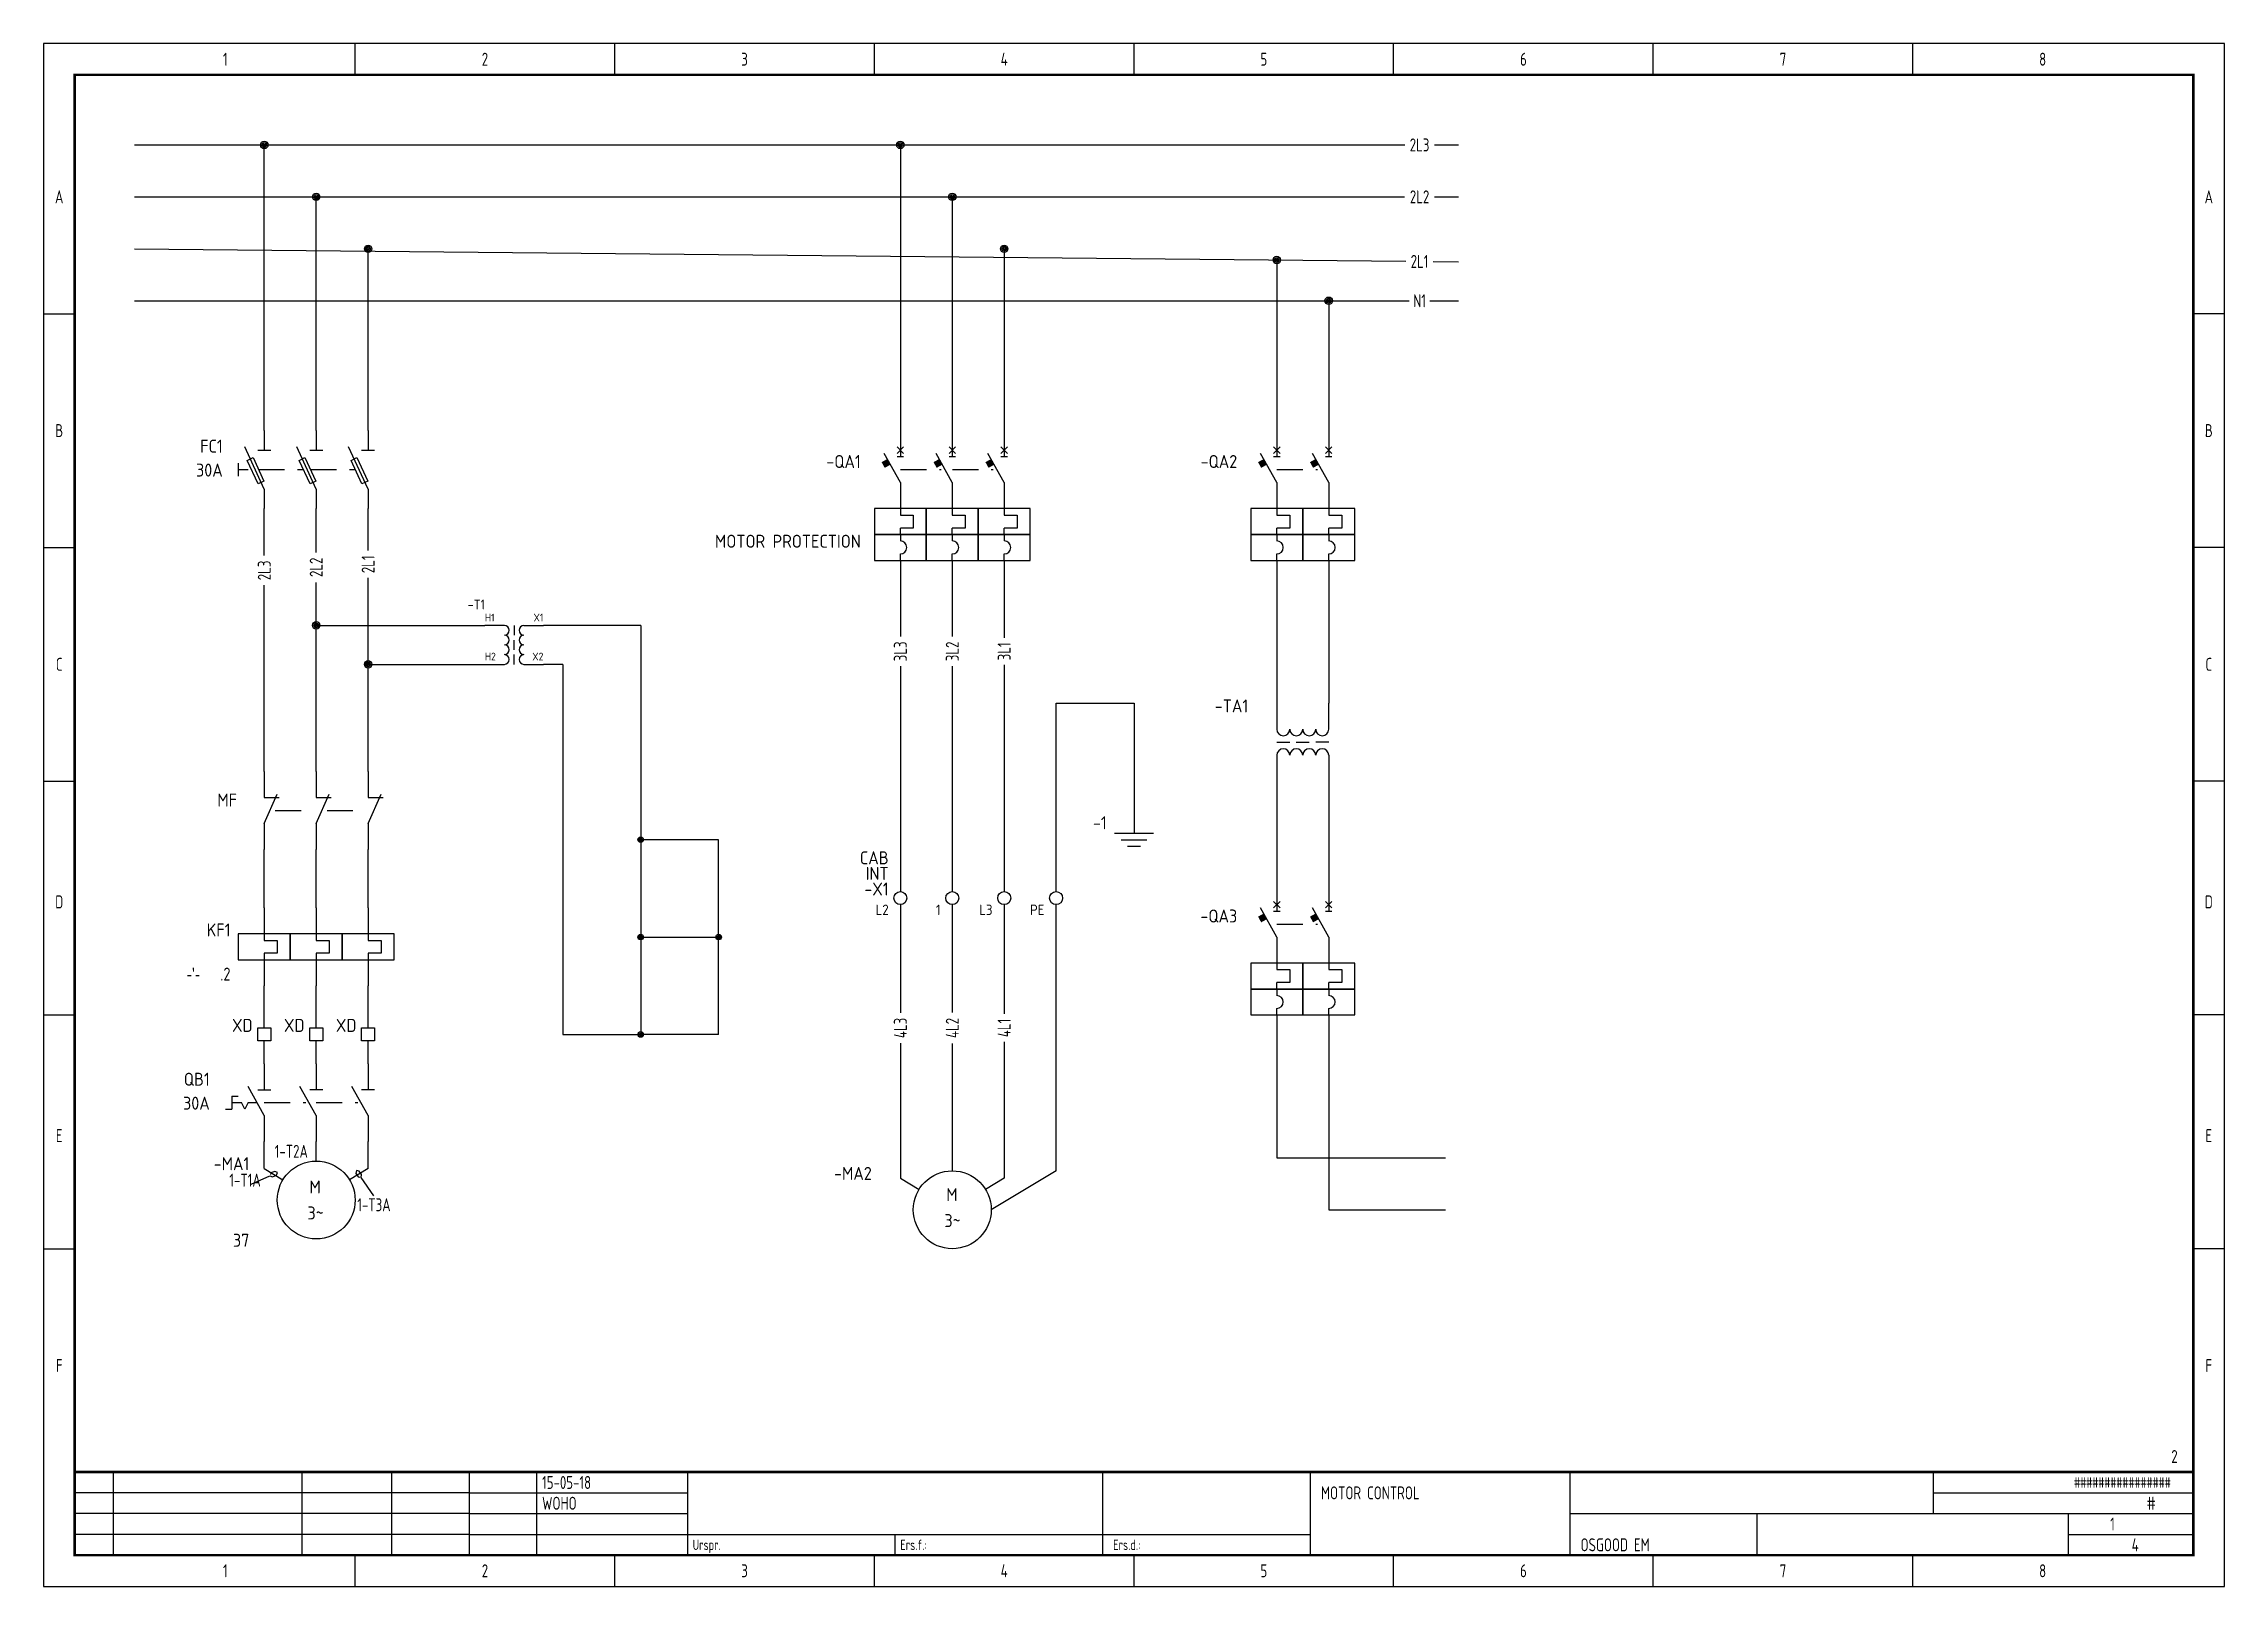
# Model space of a CAD drawing. Extents: x 0 to 420, y 0 to 297.
import ezdxf
from ezdxf.enums import TextEntityAlignment as Align

# ---------------------------------------------------------------- set-up
doc = ezdxf.new("R2010")
doc.units = 0
doc.header["$LTSCALE"] = 10
doc.linetypes.add('DASHED', pattern=[0.75, 0.5, -0.25])
for name, color, linetype in [('BLK_8AWG', 7, 'Continuous'), ('BRN_8AWG', 7, 'Continuous'), ('DESC', 7, 'Continuous'), ('GRY_8AWG', 7, 'Continuous'), ('LINK', 252, 'DASHED'), ('LOC', 4, 'Continuous'), ('MISC', 4, 'Continuous'), ('N', 2, 'Continuous'), ('SYMS', 7, 'Continuous'), ('TAGS', 4, 'Continuous'), ('TERMS', 3, 'Continuous'), ('TITLEBLOCK', 253, 'Continuous'), ('WIREFIXED', 4, 'Continuous'), ('WIRES', 1, 'Continuous'), ('XREF', 7, 'Continuous')]:
    doc.layers.add(name, color=color, linetype=linetype)
doc.styles.add('ISOCP', font='ISOCP.SHX', dxfattribs={"width": 0.8, "height": 2.5})
doc.styles.add('WD_IEC', font='ISOCP2.shx', dxfattribs={"width": 0.9, "height": 4})

msp = doc.modelspace()

# ---------------------------------------------------------------- texts
at = {"layer": 'XREF', "insert": (36, 119.12), "char_height": 2.5, "attachment_point": 3, "style": 'WD_IEC'}
msp.add_mtext("{\\Fmonotxt.shx|c0;\\H0.67x;  }{\\Facaderef.shx|c0;-'-} {\\Fmonotxt.shx|c0;\\H0.67x; } .2", dxfattribs=at)

# ---------------------------------------------------------------- blocks, each defined once
blk = doc.blocks.new('WDDOT')
for radius in [0.72, 0.449, 0.223]:
    blk.add_circle((0, 0), radius)
blk = doc.blocks.new('VMO13')
blk.add_circle((0, 0), 7.5)
at = {"style": 'WD_IEC'}
for tag, p in [('INST', (-12.88, 12.75)), ('LOC', (-12.88, 9.25)), ('TAG1', (-12.88, 5.75)), ('DESC2', (-12.88, -2)), ('DESC1', (-12.88, 1.5)), ('DESC3', (-12.88, -5.5)), ('RATING1', (-12.88, -9)), ('RATING2', (-12.88, -12.5)), ('RATING3', (-12.88, -16)), ('RATING4', (-12.95, -19.58))]:
    blk.add_attdef(tag, text='', height=2.5, dxfattribs=at).set_placement(p, align=Align.RIGHT)
blk.add_attdef('TERM02', (-0.69, 7.75), '', height=2, rotation=90, dxfattribs=at)
at = {"style": 'WD_IEC', "flags": 1}
for tag, p, height in [('MFG', (12.75, 9), 1.5), ('X0TERM01', (-6.4, 3.9), 0.32), ('X2TERM02', (0, 7.5), 0.32), ('X0TERM03', (6.4, 3.9), 0.32), ('CAT', (12.75, 6.5), 1.5), ('X4LINK', (-7.5, 0), 0.32), ('X1LINK', (7.5, 0), 0.32), ('X8TERM04', (0, -7.5), 0.32), ('ASSYCODE', (1, -9), 1), ('FAMILY', (1, -10.5), 1), ('CATDESC', (1, -12), 1)]:
    blk.add_attdef(tag, p, '', height=height, dxfattribs=at)
at = {"style": 'WD_IEC'}
for tag, p in [('TERM03', (9.35, 4.53)), ('TERM01', (-7.35, 4.34)), ('TERM04', (-0.59, -7.92))]:
    blk.add_attdef(tag, text='', height=2, rotation=90, dxfattribs=at).set_placement(p, align=Align.RIGHT)
for tag, p in [('M', (-0.22, 1.27)), ('3~', (-0.12, -3.73))]:
    blk.add_attdef(tag, text='', height=2.5, dxfattribs=at).set_placement(p, align=Align.CENTER)
at = {"lineweight": 15, "style": 'WD_IEC'}
blk.add_attdef('XREF', text='', height=2.5, dxfattribs=at).set_placement((-13.19, -22.86), align=Align.RIGHT)
blk = doc.blocks.new('VDS11F')
for p, q in [((0, -3.75), (-3.75, 4.38)), ((0, 7.5), (0, 3.75)), ((-5, 1.25), (-5, -1.25)), ((-5, 0), (-3.11, 0)), ((-1.25, 3.75), (1.25, 3.75)), ((0, -3.75), (0, -7.5))]:
    blk.add_line(p, q)
blk.add_lwpolyline([(-1.19, -2.76), (-3.3, 1.77), (-2.17, 2.3), (-0.06, -2.24)], close=True)
at = {"style": 'WD_IEC'}
for tag, p in [('INST', (-8, 9.25)), ('LOC', (-8, 6.25)), ('TAG1', (-8, 3.25)), ('RATING1', (-8, -1.35)), ('DESC1', (-8, -9)), ('DESC3', (-8, -15)), ('DESC2', (-8, -12))]:
    blk.add_attdef(tag, text='', height=2.5, dxfattribs=at).set_placement(p, align=Align.RIGHT)
blk.add_attdef('TERM01', text='', height=2, rotation=90, dxfattribs=at).set_placement((-1, 7.5), align=Align.RIGHT)
at = {"style": 'WD_IEC', "flags": 1}
for tag, p, height in [('X2TERM01', (0, 7.5), 0.32), ('MFG', (2.75, 6.5), 1.5), ('CAT', (2.75, 4), 1.5), ('X4LINK', (-5.98, 0), 0.32), ('X1LINK', (-1.1, 0), 0.32), ('ASSYCODE', (1, -4), 1), ('X8TERM02', (0, -7.5), 0.32), ('FAMILY', (1, -5.5), 1), ('CATDESC', (1, -7), 1)]:
    blk.add_attdef(tag, p, '', height=height, dxfattribs=at)
at = {"style": 'WD_IEC'}
blk.add_attdef('TERM02', (-1, -7.5), '', height=2, rotation=90, dxfattribs=at)
at = {"lineweight": 15, "style": 'WD_IEC'}
blk.add_attdef('XREF', text='', height=2.5, dxfattribs=at).set_placement((-8, -6), align=Align.RIGHT)
blk = doc.blocks.new('VDS21F')
for p, q in [((0, -3.75), (-3.75, 4.38)), ((0, 7.5), (0, 3.75)), ((-1.25, 3.75), (1.25, 3.75)), ((0, -3.75), (0, -7.5))]:
    blk.add_line(p, q)
blk.add_lwpolyline([(-1.19, -2.76), (-3.3, 1.77), (-2.17, 2.3), (-0.06, -2.24)], close=True)
at = {"style": 'WD_IEC'}
for tag, p in [('INST', (-5.5, 10.25)), ('LOC', (-5.5, 6.75)), ('TAG2', (-5.5, 3.25)), ('RATING1', (-5.5, -1.35)), ('DESC1', (-5.5, -9.85)), ('DESC2', (-5.5, -13.35)), ('DESC3', (-5.5, -16.85))]:
    blk.add_attdef(tag, text='', height=2.5, dxfattribs=at).set_placement(p, align=Align.RIGHT)
blk.add_attdef('TERM01', text='', height=2, rotation=90, dxfattribs=at).set_placement((-1, 7.5), align=Align.RIGHT)
at = {"style": 'WD_IEC', "flags": 1}
for tag, p, height in [('X2TERM01', (0, 7.5), 0.32), ('X4LINK', (-2.48, 0), 0.32), ('X1LINK', (-1.1, 0), 0.32), ('CONTACT', (0.99, -4.21), 1), ('X8TERM02', (0, -7.5), 0.32), ('FAMILY', (1, -5.5), 1)]:
    blk.add_attdef(tag, p, '', height=height, dxfattribs=at)
at = {"style": 'WD_IEC'}
blk.add_attdef('TERM02', (-1, -7.5), '', height=2, rotation=90, dxfattribs=at)
at = {"lineweight": 15, "style": 'WD_IEC'}
blk.add_attdef('XREF', text='', height=2.5, dxfattribs=at).set_placement((-5.5, -6), align=Align.RIGHT)
blk = doc.blocks.new('HXF1')
for p, q in [((5, 0), (0, 0)), ((0, 0), (0, 0)), ((0, 0), (0, 0)), ((7.5, 0), (7.5, -2.5)), ((10, 0), (15, 0)), ((7.5, -6.25), (7.5, -3.75)), ((0, -10), (5, -10)), ((7.5, -10), (7.5, -7.5)), ((10, -10), (15, -10))]:
    blk.add_line(p, q)
for centre, start, end in [((5, -1.25), 270, 90), ((10, -1.25), 90, 270), ((5, -3.75), 270, 90), ((5, -6.25), 270, 90), ((10, -3.75), 90, 270), ((10, -6.25), 90, 270), ((5, -8.75), 270, 90), ((10, -8.75), 90, 270)]:
    blk.add_arc(centre, 1.25, start, end)
at = {"style": 'WD_IEC'}
for tag, p in [('INST', (0, 11.12)), ('TAG1', (0, 4.12)), ('LOC', (0, 7.62)), ('RATING1', (6.25, -16.25)), ('DESC1', (0, -24)), ('DESC2', (0, -27.5)), ('DESC3', (0, -31))]:
    blk.add_attdef(tag, text='', height=2.5, dxfattribs=at).set_placement(p, align=Align.RIGHT)
for tag, p, height, flags in [('MFG', (12.42, 12.12), 1.5, 9), ('CAT', (12.42, 9.62), 1.5, 9), ('X4TERM01', (0, 0), 0.32, 1), ('TERM01', (0, 1), 2, 8), ('X1TERM02', (15, 0), 0.32, 1), ('TERM03', (0, -4), 2, 8), ('X1TERM04', (10, -5), 0.32, 1), ('X4TERM05', (0, -10), 0.32, 1), ('TERM05', (0, -9), 2, 8), ('X1TERM06', (15, -10), 0.32, 1), ('ASSYCODE', (11, -20.25), 1, 1), ('FAMILY', (11, -21.75), 1, 1), ('CATDESC', (11, -23.25), 1, 1)]:
    blk.add_attdef(tag, p, '', height=height, dxfattribs=dict(at, flags=flags))
for tag, height, flags, p in [('TERM02', 2, 8, (15, 1)), ('X4TERM03', 0.32, 1, (5, -5)), ('TERM04', 2, 8, (15, -4)), ('TERM06', 2, 8, (15, -9))]:
    blk.add_attdef(tag, text='', height=height, dxfattribs=dict(at, flags=flags)).set_placement(p, align=Align.RIGHT)
at = {"lineweight": 15, "style": 'WD_IEC'}
blk.add_attdef('RATING2', (8.75, -16.25), '', height=2.5, dxfattribs=at)
blk.add_attdef('XREF', text='', height=2.5, dxfattribs=at).set_placement((0, -20.25), align=Align.RIGHT)
blk = doc.blocks.new('VOL1')
for p, q in [((0, 7.5), (0, 1.25)), ((-5, 2.5), (-5, -2.5)), ((5, 2.5), (-5, 2.5)), ((0, 1.25), (2.5, 1.25)), ((2.5, 1.25), (2.5, -1.25)), ((5, -2.5), (5, 2.5)), ((-5, -2.5), (5, -2.5)), ((0, -1.25), (0, -7.5)), ((2.5, -1.25), (0, -1.25))]:
    blk.add_line(p, q)
at = {"style": 'WD_IEC'}
for tag, p in [('INST', (-6.5, 9)), ('TAG1', (-6.5, 2)), ('LOC', (-6.5, 5.5)), ('RATING1', (-6.5, -2.5)), ('XREF', (-6.5, -6.5)), ('DESC1', (-6.5, -10.35)), ('DESC2', (-6.5, -13.85)), ('DESC3', (-6.5, -17.35))]:
    blk.add_attdef(tag, text='', height=2.5, dxfattribs=at).set_placement(p, align=Align.RIGHT)
blk.add_attdef('TERM01', text='', height=2, rotation=90, dxfattribs=at).set_placement((-1, 7.5), align=Align.RIGHT)
at = {"style": 'WD_IEC', "flags": 1}
for tag, p, height in [('X2TERM01', (0, 7.5), 0.32), ('MFG', (2.75, 6.5), 1.5), ('CAT', (2.75, 4), 1.5), ('X4LINK', (-5, 0), 0.32), ('X1LINK', (5, 0), 0.32), ('ASSYCODE', (1, -4), 1), ('X8TERM02', (0, -7.5), 0.32), ('FAMILY', (1, -5.5), 1), ('CATDESC', (1, -7), 1)]:
    blk.add_attdef(tag, p, '', height=height, dxfattribs=at)
at = {"style": 'WD_IEC'}
blk.add_attdef('TERM02', (-1, -7.5), '', height=2, rotation=90, dxfattribs=at)
blk = doc.blocks.new('VOL2')
for p, q in [((0, 7.5), (0, 1.25)), ((-5, 2.5), (-5, -2.5)), ((5, 2.5), (-5, 2.5)), ((0, 1.25), (2.5, 1.25)), ((2.5, 1.25), (2.5, -1.25)), ((5, -2.5), (5, 2.5)), ((-5, -2.5), (5, -2.5)), ((0, -1.25), (0, -7.5)), ((2.5, -1.25), (0, -1.25))]:
    blk.add_line(p, q)
at = {"style": 'WD_IEC'}
for tag, p in [('INST', (-6.5, 9)), ('TAG2', (-6.5, 2)), ('LOC', (-6.5, 5.5)), ('RATING1', (-6.5, -2.5)), ('XREF', (-6.5, -6.5)), ('DESC1', (-6.5, -10.35)), ('DESC2', (-6.5, -13.85)), ('DESC3', (-6.5, -17.35))]:
    blk.add_attdef(tag, text='', height=2.5, dxfattribs=at).set_placement(p, align=Align.RIGHT)
blk.add_attdef('TERM01', text='', height=2, rotation=90, dxfattribs=at).set_placement((-1, 7.5), align=Align.RIGHT)
at = {"style": 'WD_IEC', "flags": 1}
for tag, p, height in [('X2TERM01', (0, 7.5), 0.32), ('X4LINK', (-5, 0), 0.32), ('X1LINK', (5, 0), 0.32), ('X8TERM02', (0, -7.5), 0.32), ('FAMILY', (1, -5.5), 1)]:
    blk.add_attdef(tag, p, '', height=height, dxfattribs=at)
at = {"style": 'WD_IEC'}
blk.add_attdef('TERM02', (-1, -7.5), '', height=2, rotation=90, dxfattribs=at)
blk = doc.blocks.new('VT0001')
for p, q in [((-1.25, -1.25), (-1.25, 1.25)), ((-1.25, 1.25), (1.25, 1.25)), ((1.25, 1.25), (1.25, -1.25)), ((1.25, -1.25), (-1.25, -1.25))]:
    blk.add_line(p, q)
at = {"style": 'WD_IEC'}
for tag, p in [('INST', (-2.25, 6.5)), ('LOC', (-2.25, 3.5)), ('DESC1', (-2.25, -6.25)), ('DESC2', (-2.25, -9.25)), ('DESC3', (-2.25, -12.25))]:
    blk.add_attdef(tag, text='', height=2.5, dxfattribs=at).set_placement(p, align=Align.RIGHT)
at = {"style": 'WD_IEC', "flags": 1}
for tag, p, height in [('ASSYCODE', (2.75, 10.75), 1), ('CATDESC', (2.75, 9.25), 1), ('MFG', (2.75, 7.25), 1.5), ('CAT', (2.75, 4.75), 1.5), ('X4PIN01', (-1.25, 1), 0.25), ('X4TERM01', (-1.25, 0), 0.25), ('X4TERMDESC01', (-1.25, 0.5), 0.4), ('STRIPSEQ', (0, 0), 0.025), ('X2PIN01', (0, 2.25), 0.25), ('X2TERM01', (0, 1.25), 0.25), ('X8PIN01', (0, -0.25), 0.25), ('X2TERMDESC01', (0, 1.75), 0.4), ('X1PIN01', (1.25, 1), 0.25), ('X1TERM01', (1.25, 0), 0.25), ('X1TERMDESC01', (1.25, 0.5), 0.4), ('LINKTERM', (0, -0.04), 0.025), ('X8TERM01', (0, -1.25), 0.25), ('X8TERMDESC01', (0, -0.75), 0.4)]:
    blk.add_attdef(tag, p, '', height=height, dxfattribs=at)
at = {"style": 'WD_IEC', "flags": 8}
for tag, height, p in [('TAGSTRIP', 2.5, (-2.25, 0.5)), ('TERM01', 2, (-2.25, -3.25))]:
    blk.add_attdef(tag, text='', height=height, dxfattribs=at).set_placement(p, align=Align.RIGHT)
blk = doc.blocks.new('VDS11')
for p, q in [((0, 7.5), (0, 2.5)), ((-6.25, 1.25), (-6.25, -1.25)), ((-6.25, 1.25), (-5, 1.25)), ((-6.25, 0), (-4.375, 0)), ((-3.75, -1.25), (-4.375, 0)), ((-3.125, 0), (-3.75, -1.25)), ((0, -2.5), (-3.125, 3.125)), ((-3.125, 0), (-1.389, 0)), ((-1.25, 2.5), (1.25, 2.5)), ((-7.5, -1.25), (-6.25, -1.25)), ((0, -2.5), (0, -7.5))]:
    blk.add_line(p, q)
at = {"style": 'WD_IEC'}
for tag, p in [('INST', (-10.5, 10.25)), ('LOC', (-10.5, 6.75)), ('TAG1', (-10.5, 3.25)), ('RATING1', (-10.5, -1.35)), ('DESC1', (-10.5, -9.85)), ('DESC2', (-10.5, -13.35)), ('DESC3', (-10.5, -16.85))]:
    blk.add_attdef(tag, text='', height=2.5, dxfattribs=at).set_placement(p, align=Align.RIGHT)
blk.add_attdef('TERM01', text='', height=2, rotation=90, dxfattribs=at).set_placement((-1, 7.5), align=Align.RIGHT)
at = {"style": 'WD_IEC', "flags": 1}
for tag, p, height in [('X2TERM01', (0, 7.5), 0.32), ('MFG', (2.75, 6.5), 1.5), ('CAT', (2.75, 4), 1.5), ('X1LINK', (0, 0), 0.32), ('ASSYCODE', (1, -4), 1), ('CONTACT', (1.25, -2.5), 1), ('COMMON', (2.5, -3.75), 1), ('X8TERM02', (0, -7.5), 0.32), ('FAMILY', (1, -5.5), 1), ('CATDESC', (1, -7), 1)]:
    blk.add_attdef(tag, p, '', height=height, dxfattribs=at)
at = {"style": 'WD_IEC'}
blk.add_attdef('TERM02', (-1, -7.5), '', height=2, rotation=90, dxfattribs=at)
at = {"lineweight": 15, "style": 'WD_IEC'}
blk.add_attdef('XREF', text='', height=2.5, dxfattribs=at).set_placement((-10.5, -6), align=Align.RIGHT)
blk = doc.blocks.new('VDS21')
for p, q in [((0, 7.5), (0, 2.5)), ((0, -2.5), (-3.125, 3.125)), ((1.25, 2.5), (-1.25, 2.5)), ((0, -2.5), (0, -7.5))]:
    blk.add_line(p, q)
at = {"style": 'WD_IEC'}
for tag, p in [('INST', (-5.5, 10.25)), ('LOC', (-5.5, 6.75)), ('TAG2', (-5.5, 3.25)), ('DESC1', (-5.5, -4.85)), ('DESC2', (-5.5, -8.35)), ('DESC3', (-5.5, -11.85))]:
    blk.add_attdef(tag, text='', height=2.5, dxfattribs=at).set_placement(p, align=Align.RIGHT)
blk.add_attdef('TERM01', text='', height=2, rotation=90, dxfattribs=at).set_placement((-1, 7.5), align=Align.RIGHT)
at = {"style": 'WD_IEC', "flags": 1}
for tag, p, height in [('X2TERM01', (0, 7.5), 0.32), ('X4LINK', (-2, 0), 0.32), ('X1LINK', (0, 0), 0.32), ('CONTACT', (1.25, -2.5), 1), ('X8TERM02', (0, -7.5), 0.32), ('FAMILY', (1, -5.5), 1)]:
    blk.add_attdef(tag, p, '', height=height, dxfattribs=at)
at = {"lineweight": 15, "style": 'WD_IEC'}
blk.add_attdef('XREF', text='', height=2.5, dxfattribs=at).set_placement((-5.5, -1), align=Align.RIGHT)
at = {"style": 'WD_IEC'}
blk.add_attdef('TERM02', (-1, -7.5), '', height=2, rotation=90, dxfattribs=at)
blk = doc.blocks.new('WD_WNH')
at = {"linetype": 'Continuous', "style": 'WD_IEC', "width": 0.8}
blk.add_attdef('WIRENO', text='', height=2.5, dxfattribs=at).set_placement((0, 0.75), align=Align.CENTER)
at = {"style": 'WD_IEC', "flags": 1}
for tag, p in [('W08USER', (0, 0.375)), ('W04USER', (0, 0.875)), ('W05USER', (0, 0.75)), ('W09USER', (0, 0.25)), ('W03USER', (0, 1)), ('W06USER', (0, 0.625)), ('W07USER', (0, 0.5)), ('W02USER', (0, 1.125)), ('W01USER', (0, 1.25)), ('W10USER', (0, 0.125))]:
    blk.add_attdef(tag, text='', height=0.08, dxfattribs=at).set_placement(p, align=Align.CENTER)
blk = doc.blocks.new('WD_WNV')
at = {"linetype": 'Continuous', "style": 'WD_IEC', "width": 0.8}
blk.add_attdef('WIRENO', text='', height=2.5, dxfattribs=at).set_placement((-1.6, 0), align=Align.MIDDLE_RIGHT)
at = {"style": 'WD_IEC', "flags": 1}
for tag, p in [('W08USER', (-1, 0.375)), ('W04USER', (-1, 0.875)), ('W05USER', (-1, 0.75)), ('W09USER', (-1, 0.25)), ('W03USER', (-1, 1)), ('W06USER', (-1, 0.625)), ('W07USER', (-1, 0.5)), ('W02USER', (-1, 1.125)), ('W01USER', (-1, 1.25)), ('W10USER', (-1, 0.125))]:
    blk.add_attdef(tag, text='', height=0.08, dxfattribs=at).set_placement(p, align=Align.CENTER)
blk = doc.blocks.new('VMO14')
blk.add_line((20, 7.5), (7.5, 0))
blk.add_circle((0, 0), 7.5)
at = {"style": 'WD_IEC'}
for tag, p in [('INST', (-15.5, 12.75)), ('LOC', (-15.5, 9.25)), ('TAG1', (-15.5, 5.75)), ('DESC2', (-15.5, -2)), ('DESC1', (-15.5, 1.5)), ('DESC3', (-15.5, -5.5)), ('RATING1', (-15.5, -9)), ('RATING2', (-15.5, -12.5)), ('RATING3', (-15.5, -16))]:
    blk.add_attdef(tag, text='', height=2.5, dxfattribs=at).set_placement(p, align=Align.RIGHT)
blk.add_attdef('TERM02', (-0.81, 7.4), '', height=2, rotation=90, dxfattribs=at)
for tag, p in [('TERM04', (19, 10)), ('TERM01', (-7.47, 4.61)), ('TERM03', (9.66, 4.61))]:
    blk.add_attdef(tag, text='', height=2, rotation=90, dxfattribs=at).set_placement(p, align=Align.RIGHT)
at = {"style": 'WD_IEC', "flags": 1}
for tag, p, height in [('MFG', (22.75, 9), 1.5), ('X0TERM01', (-6.4, 3.9), 0.32), ('X2TERM02', (0, 7.5), 0.32), ('X0TERM03', (6.4, 3.9), 0.32), ('X2TERM04', (20, 7.5), 0.32), ('CAT', (22.75, 6.5), 1.5), ('X4LINK', (-7.5, 0), 0.32), ('X1LINK', (7.5, 0), 0.32), ('ASSYCODE', (1, -9), 1), ('FAMILY', (1, -10.5), 1), ('CATDESC', (1, -12), 1)]:
    blk.add_attdef(tag, p, '', height=height, dxfattribs=at)
at = {"style": 'WD_IEC'}
for tag, p in [('M', (-0.06, 1.67)), ('3~', (0.05, -3.33))]:
    blk.add_attdef(tag, text='', height=2.5, dxfattribs=at).set_placement(p, align=Align.CENTER)
at = {"lineweight": 15, "style": 'WD_IEC'}
blk.add_attdef('XREF', text='', height=2.5, dxfattribs=at).set_placement((-15.5, -19.5), align=Align.RIGHT)
blk = doc.blocks.new('VCB11Q134')
for p, q in [((-0.62, 3.12), (0.63, 4.37)), ((0.63, 3.12), (-0.62, 4.37)), ((0, 7.5), (0, 2.5)), ((0, -2.5), (-3.12, 3.12)), ((-0.62, 2.5), (0.63, 2.5)), ((0, -2.5), (0, -8.75)), ((0, -7.5), (0, -8.75)), ((0, -8.75), (2.5, -8.75)), ((0, -12.5), (0, -11.25)), ((2.5, -11.25), (0, -11.25)), ((0, -12.5), (0, -13.75)), ((2.5, -8.75), (2.5, -11.25)), ((0, -17.5), (0, -16.25)), ((0, -17.5), (0, -22.5))]:
    blk.add_line(p, q)
for points in [[(-5, -7.5), (-5, -12.5), (5, -12.5), (5, -7.5)], [(-5, -12.5), (-5, -17.5), (5, -17.5), (5, -12.5)]]:
    blk.add_lwpolyline(points, close=True)
blk.add_arc((0, -15), 1.25, 270, 90)
blk.add_solid([(-2.52, 2.03), (-3.61, 1.43), (-1.91, 0.94), (-3.01, 0.33)])
at = {"style": 'WD_IEC'}
for tag, p in [('INST', (-7.62, 6.3)), ('LOC', (-7.62, 3.3)), ('TAG1', (-7.62, 0.3)), ('RATING1', (-7.62, -2.7)), ('DESC1', (-7.62, -15.05)), ('DESC2', (-7.62, -18.05)), ('DESC3', (-7.62, -21.05))]:
    blk.add_attdef(tag, text='', height=2.5, dxfattribs=at).set_placement(p, align=Align.RIGHT)
blk.add_attdef('TERM01', text='', height=2, rotation=90, dxfattribs=at).set_placement((-1, 7.5), align=Align.RIGHT)
at = {"style": 'WD_IEC', "flags": 1}
for tag, p, height in [('X2TERM01', (0, 7.5), 0.32), ('X4LINK', (-2.15, 0), 0.32), ('X1LINK', (0.02, 0), 0.32), ('ASSYCODE', (0.69, -18.77), 1), ('FAMILY', (0.69, -20.27), 1), ('CATDESC', (0.69, -21.77), 1), ('X8TERM02', (0, -22.5), 0.32)]:
    blk.add_attdef(tag, p, '', height=height, dxfattribs=at)
at = {"style": 'WD_IEC', "flags": 9}
for tag, p in [('MFG', (7.81, 5.44)), ('CAT', (7.81, 2.94))]:
    blk.add_attdef(tag, text='', height=1.5, dxfattribs=at).set_placement(p, align=Align.RIGHT)
at = {"lineweight": 15, "style": 'WD_IEC'}
for tag, p in [('XREF', (-7.62, -12.05)), ('WDTAGALT', (-7.62, -24.05))]:
    blk.add_attdef(tag, text='', height=2.5, dxfattribs=at).set_placement(p, align=Align.RIGHT)
at = {"style": 'WD_IEC'}
blk.add_attdef('TERM02', (-1, -22.5), '', height=2, rotation=90, dxfattribs=at)
blk = doc.blocks.new('VCB21Q134')
for p, q in [((-0.62, 3.12), (0.63, 4.37)), ((0.63, 3.12), (-0.62, 4.37)), ((0, 7.5), (0, 2.5)), ((0, -2.5), (-3.12, 3.12)), ((-0.62, 2.5), (0.63, 2.5)), ((0, -2.5), (0, -8.75)), ((0, -7.5), (0, -8.75)), ((0, -8.75), (2.5, -8.75)), ((0, -12.5), (0, -11.25)), ((2.5, -11.25), (0, -11.25)), ((0, -12.5), (0, -13.75)), ((2.5, -8.75), (2.5, -11.25)), ((0, -17.5), (0, -16.25)), ((0, -17.5), (0, -22.5))]:
    blk.add_line(p, q)
for points in [[(-5, -7.5), (-5, -12.5), (5, -12.5), (5, -7.5)], [(-5, -12.5), (-5, -17.5), (5, -17.5), (5, -12.5)]]:
    blk.add_lwpolyline(points, close=True)
blk.add_arc((0, -15), 1.25, 270, 90)
blk.add_solid([(-2.52, 2.03), (-3.61, 1.43), (-1.91, 0.94), (-3.01, 0.33)])
at = {"style": 'WD_IEC'}
for tag, p in [('INST', (-7.62, 6.3)), ('LOC', (-7.62, 3.3)), ('TAG2', (-7.62, 0.3)), ('DESC1', (-7.62, -15.05)), ('DESC2', (-7.62, -18.05)), ('DESC3', (-7.62, -21.05))]:
    blk.add_attdef(tag, text='', height=2.5, dxfattribs=at).set_placement(p, align=Align.RIGHT)
blk.add_attdef('TERM01', text='', height=2, rotation=90, dxfattribs=at).set_placement((-1, 7.5), align=Align.RIGHT)
at = {"style": 'WD_IEC', "flags": 1}
for tag, p, height in [('X2TERM01', (0, 7.5), 0.32), ('X4LINK', (-2.15, 0), 0.32), ('X1LINK', (0.02, 0), 0.32), ('CONTACT', (-5.49, -7.21), 1), ('ASSYCODE', (0.69, -18.77), 1), ('FAMILY', (0.69, -20.27), 1), ('CATDESC', (0.69, -21.77), 1), ('X8TERM02', (0, -22.5), 0.32)]:
    blk.add_attdef(tag, p, '', height=height, dxfattribs=at)
blk.add_attdef('RATING1', text='', height=2.5, dxfattribs=at).set_placement((-7.62, -2.7), align=Align.RIGHT)
at = {"lineweight": 15, "style": 'WD_IEC'}
for tag, p in [('XREF', (-7.62, -12.05)), ('WDTAGALT', (-7.62, -24.05))]:
    blk.add_attdef(tag, text='', height=2.5, dxfattribs=at).set_placement(p, align=Align.RIGHT)
at = {"style": 'WD_IEC'}
blk.add_attdef('TERM02', (-1, -22.5), '', height=2, rotation=90, dxfattribs=at)
blk = doc.blocks.new('VGND2')
for p, q in [((0, 0), (0, -5)), ((-3.75, -5), (3.75, -5)), ((-2.5, -6.25), (2.5, -6.25)), ((-1.25, -7.5), (1.25, -7.5))]:
    blk.add_line(p, q)
at = {"style": 'WD_IEC'}
for tag, p in [('INST', (-5.25, 2.75)), ('LOC', (-5.25, -0.75)), ('TAG1', (-5.25, -4.25))]:
    blk.add_attdef(tag, text='', height=2.5, dxfattribs=at).set_placement(p, align=Align.RIGHT)
at = {"style": 'WD_IEC', "flags": 1}
blk.add_attdef('X2TERM01', (0, 0), '', height=0.32, dxfattribs=at)
blk = doc.blocks.new('VT0002')
blk.add_circle((0, 0), 1.25)
at = {"style": 'WD_IEC'}
for tag, p in [('INST', (-2.25, 6.5)), ('LOC', (-2.25, 3.5)), ('DESC1', (-2.25, -6.25)), ('DESC2', (-2.25, -9.25)), ('DESC3', (-2.25, -12.25))]:
    blk.add_attdef(tag, text='', height=2.5, dxfattribs=at).set_placement(p, align=Align.RIGHT)
at = {"style": 'WD_IEC', "flags": 1}
for tag, p, height in [('ASSYCODE', (2.75, 10.75), 1), ('CATDESC', (2.75, 9.25), 1), ('MFG', (2.75, 7.25), 1.5), ('CAT', (2.75, 4.75), 1.5), ('X4PIN01', (-1.25, 1), 0.25), ('X4TERM01', (-1.25, 0), 0.25), ('X4TERMDESC01', (-1.25, 0.5), 0.4), ('STRIPSEQ', (0, 0), 0.025), ('X2PIN01', (0, 2.25), 0.25), ('X2TERM01', (0, 1.25), 0.25), ('X8PIN01', (0, -0.25), 0.25), ('X2TERMDESC01', (0, 1.75), 0.4), ('X1PIN01', (1.25, 1), 0.25), ('X1TERM01', (1.25, 0), 0.25), ('X1TERMDESC01', (1.25, 0.5), 0.4), ('LINKTERM', (0, -0.04), 0.025), ('X8TERM01', (0, -1.25), 0.25), ('X8TERMDESC01', (0, -0.75), 0.4)]:
    blk.add_attdef(tag, p, '', height=height, dxfattribs=at)
at = {"style": 'WD_IEC', "flags": 8}
for tag, height, p in [('TAGSTRIP', 2.5, (-2.25, 0.5)), ('TERM01', 2, (-2.25, -3.25))]:
    blk.add_attdef(tag, text='', height=height, dxfattribs=at).set_placement(p, align=Align.RIGHT)
blk = doc.blocks.new('TITLE_A3')
at = {"layer": 'TITLEBLOCK', "linetype": 'Continuous'}
for p, q in [((0, 297), (0, 0)), ((420, 297), (0, 297)), ((60, 291), (60, 297)), ((110, 291), (110, 297)), ((160, 291), (160, 297)), ((210, 291), (210, 297)), ((260, 291), (260, 297)), ((310, 291), (310, 297)), ((360, 291), (360, 297)), ((420, 0), (420, 297)), ((0, 0), (420, 0))]:
    blk.add_line(p, q, dxfattribs=at)
at = {"layer": 'TITLEBLOCK'}
for p, q in [((0, 245), (6, 245)), ((420, 245), (414, 245)), ((0, 200), (6, 200)), ((420, 200), (414, 200)), ((0, 155), (6, 155)), ((420, 155), (414, 155)), ((0, 110), (6, 110)), ((420, 110), (414, 110)), ((0, 65), (6, 65)), ((420, 65), (414, 65)), ((13.42, 22), (13.42, 6)), ((49.72, 22), (49.72, 6)), ((67, 22), (67, 6)), ((82, 6), (82, 22)), ((95, 6), (95, 22)), ((124, 22), (124, 6)), ((204, 6), (204, 22)), ((244, 6), (244, 22)), ((294, 6), (294, 22)), ((364, 14), (364, 22)), ((82, 18), (6, 18)), ((82, 18), (124, 18)), ((364, 18), (414, 18)), ((82, 14), (6, 14)), ((82, 14), (124, 14)), ((294, 14), (414, 14)), ((330, 6), (330, 14)), ((390, 6), (390, 14)), ((82, 10), (6, 10)), ((82, 10), (244, 10)), ((164, 6), (164, 10)), ((390, 10), (414, 10)), ((60, 0), (60, 6)), ((110, 0), (110, 6)), ((160, 0), (160, 6)), ((210, 0), (210, 6)), ((260, 0), (260, 6)), ((310, 0), (310, 6)), ((360, 0), (360, 6))]:
    blk.add_line(p, q, dxfattribs=at)
at = {"layer": 'TITLEBLOCK', "const_width": 0.5}
blk.add_lwpolyline([(414, 291), (6, 291), (6, 6), (414, 6)], close=True, dxfattribs=at)
blk.add_lwpolyline([(6, 22), (414, 22)], dxfattribs=at)
blk.add_lwpolyline([(6, 22), (414, 22)], dxfattribs=at)
blk.add_lwpolyline([(6, 22), (414, 22)], dxfattribs=at)
blk.add_lwpolyline([(6, 22), (414, 22)], dxfattribs=at)
at = {"color": 1, "style": 'ISOCP', "oblique": 0.0175, "width": 0.8}
for s, p in [('1', (35, 294)), ('2', (85, 294)), ('3', (135, 294)), ('4', (185, 294)), ('5', (235, 294)), ('6', (285, 294)), ('7', (335, 294)), ('8', (385, 294)), ('A', (3, 267.5)), ('A', (417, 267.5)), ('B', (3, 222.5)), ('B', (417, 222.5)), ('C', (3, 177.5)), ('C', (417, 177.5)), ('D', (3, 131.77)), ('D', (417, 131.77)), ('E', (3, 86.77)), ('E', (417, 86.77)), ('F', (3, 42.5)), ('F', (417, 42.5)), ('1', (35, 3)), ('2', (85, 3)), ('3', (135, 3)), ('4', (185, 3)), ('5', (235, 3)), ('6', (285, 3)), ('7', (335, 3)), ('8', (385, 3))]:
    blk.add_text(s, height=2.5, dxfattribs=at).set_placement(p, align=Align.MIDDLE_CENTER)
at = {"color": 4, "attachment_point": 4, "style": 'WD_IEC'}
for s, insert, char_height in [('{\\W0.8;\\T0.9;################}', (391, 20), 2), ('#', (405, 16), 2.5)]:
    blk.add_mtext(s, dxfattribs=dict(at, insert=insert, char_height=char_height))
at = {"color": 1, "style": 'ISOCP', "oblique": 0.0175, "width": 0.8}
for tag, height, p in [('AE_PREV', 2.5, (9, 25)), ('AE_DATE', 2.5, (96, 20)), ('AE_INS', 2, (365, 20)), ('AE_DRAWN', 2.5, (96, 16)), ('AE_TITLE1', 3.5, (126, 18.5)), ('AE_DESCR1', 2.5, (246, 18)), ('AE_TITLE3', 2.5, (296, 16)), ('AE_LOC', 2, (365, 16)), ('AE_CHECKED', 2.5, (96, 12)), ('AE_TITLE2', 3.5, (126, 13.5)), ('AE_DESCR2', 2.5, (246, 14)), ('AE_SHEET', 2.5, (398, 12)), ('AE_NORM', 2.5, (96, 8)), ('AE_DESCR3', 2.5, (246, 10)), ('AE_PROJECT', 2.5, (296, 8)), ('AE_DRAWNO', 2.5, (332, 8))]:
    blk.add_attdef(tag, text='', height=height, dxfattribs=at).set_placement(p, align=Align.MIDDLE_LEFT)
for tag, p in [('AE_NEXT', (411, 25)), ('AE_SHEETMAX', (403.5, 8))]:
    blk.add_attdef(tag, text='', height=2.5, dxfattribs=at).set_placement(p, align=Align.MIDDLE_RIGHT)
at = {"style": 'ISOCP', "width": 0.8, "flags": 9}
blk.add_attdef('WD_TB', (0, 0), '', height=2.5, dxfattribs=at)
at = {"layer": 'TITLEBLOCK', "style": 'ISOCP', "oblique": 0.0175, "width": 0.8}
for s, p in [('Urspr.', (125, 8)), ('Ers.f.:', (165, 8)), ('Ers.d.:', (206, 8))]:
    blk.add_text(s, height=2, dxfattribs=at).set_placement(p, align=Align.MIDDLE_LEFT)
at = {"layer": 'TITLEBLOCK', "style": 'ISOCP', "width": 0.8, "flags": 2}
for tag, p in [('DATE', (83, 20)), ('PROJECTDESC', (296, 20)), ('DRAWN', (83, 16)), ('REVISION', (391, 16)), ('CHECKED', (83, 12)), ('PROJECT', (296, 12)), ('DRAWINGNO', (332, 12)), ('PAGE', (391, 12)), ('NORM', (83, 8))]:
    blk.add_attdef(tag, text='', height=2.5, dxfattribs=at).set_placement(p, align=Align.MIDDLE_LEFT)
blk.add_attdef('PAGES', text='', height=2.5, dxfattribs=at).set_placement((412.5, 8), align=Align.MIDDLE_RIGHT)
blk = doc.blocks.new('VMS22')
for p, q in [((0, 7.5), (0, 2.5)), ((0, -2.5), (2.5, 3.12)), ((0, 2.5), (2.87, 2.5)), ((0, -2.5), (0, -7.5))]:
    blk.add_line(p, q)
at = {"style": 'WD_IEC'}
for tag, p in [('INST', (-5.25, 6.75)), ('LOC', (-5.25, 3.75)), ('TAG2', (-5.25, 0.75)), ('XREF', (-5.25, -3.75)), ('DESC2', (-5.25, -9.75)), ('DESC1', (-5.25, -6.75)), ('DESC3', (-5.25, -12.75))]:
    blk.add_attdef(tag, text='', height=2.5, dxfattribs=at).set_placement(p, align=Align.RIGHT)
blk.add_attdef('TERM01', text='', height=2, rotation=90, dxfattribs=at).set_placement((-1, 7.5), align=Align.RIGHT)
at = {"style": 'WD_IEC', "flags": 1}
for tag, p, height in [('X2TERM01', (0, 7.5), 0.32), ('X4LINK', (-0.98, 0), 0.32), ('X1LINK', (2.08, 0), 0.32), ('CONTACT', (4, -3.5), 1), ('FAMILY', (4, -5), 1), ('X8TERM02', (0, -7.5), 0.32)]:
    blk.add_attdef(tag, p, '', height=height, dxfattribs=at)
at = {"style": 'WD_IEC'}
blk.add_attdef('TERM02', (-1, -7.5), '', height=2, rotation=90, dxfattribs=at)
blk = doc.blocks.new('WD_WNH1')
at = {"style": 'WD_IEC', "width": 0.8}
blk.add_attdef('WIRENO', text='', height=2.5, dxfattribs=at).set_placement((0, 0), align=Align.MIDDLE_CENTER)
at = {"style": 'WD_IEC'}
for tag, p in [('X4_TINY_DOT_DONT_REMOVE', (-1, 0)), ('X1_TINY_DOT_DONT_REMOVE', (1, 0))]:
    blk.add_attdef(tag, p, '', height=0.002, dxfattribs=at)
at = {"style": 'WD_IEC', "flags": 1}
for tag, p in [('X4TERM01', (-1, 0)), ('X1TERM01', (1, 0))]:
    blk.add_attdef(tag, p, '', height=0.2, dxfattribs=at)
for tag, p in [('W04USER', (0, 0.375)), ('W05USER', (0, 0.25)), ('W03USER', (0, 0.5)), ('W06USER', (0, 0.125)), ('W07USER', (0, 0)), ('W02USER', (0, 0.625)), ('W01USER', (0, 0.75)), ('W08USER', (0, -0.125)), ('W09USER', (0, -0.25)), ('W10USER', (0, -0.375))]:
    blk.add_attdef(tag, text='', height=0.08, dxfattribs=at).set_placement(p, align=Align.CENTER)
blk = doc.blocks.new('WD_WNV1')
at = {"style": 'WD_IEC', "width": 0.8}
blk.add_attdef('WIRENO', text='', height=2.5, rotation=90, dxfattribs=at).set_placement((0, 0), align=Align.MIDDLE_CENTER)
at = {"style": 'WD_IEC', "flags": 1}
for tag, p in [('W04USER', (0, 0.375)), ('W05USER', (0, 0.25)), ('W03USER', (0, 0.5)), ('W06USER', (0, 0.125)), ('W07USER', (0, 0)), ('W02USER', (0, 0.625)), ('W01USER', (0, 0.75)), ('W08USER', (0, -0.125)), ('W09USER', (0, -0.25)), ('W10USER', (0, -0.375))]:
    blk.add_attdef(tag, text='', height=0.08, dxfattribs=at).set_placement(p, align=Align.CENTER)
at = {"style": 'WD_IEC'}
for tag, p in [('X2_TINY_DOT_DONT_REMOVE', (0, 1)), ('X8_TINY_DOT_DONT_REMOVE', (0, -1))]:
    blk.add_attdef(tag, p, '', height=0.002, dxfattribs=at)
at = {"style": 'WD_IEC', "flags": 1}
for tag, p in [('X2TERM01', (0, 1)), ('X8TERM01', (0, -1))]:
    blk.add_attdef(tag, p, '', height=0.2, dxfattribs=at)
blk = doc.blocks.new('VXF1')
for p, q in [((0, 0), (0, -5)), ((10, -5), (10, 0)), ((0, -7.5), (2.5, -7.5)), ((3.75, -7.5), (6.25, -7.5)), ((10, -7.5), (7.5, -7.5)), ((0, -10), (0, -15)), ((10, -10), (10, -15))]:
    blk.add_line(p, q)
for centre, start, end in [((1.25, -5), 180, 0), ((3.75, -5), 180, 0), ((6.25, -5), 180, 0), ((8.75, -5), 180, 0), ((1.25, -10), 0, 180), ((3.75, -10), 0, 180), ((6.25, -10), 0, 180), ((8.75, -10), 0, 180)]:
    blk.add_arc(centre, 1.25, start, end)
at = {"style": 'WD_IEC'}
for tag, p in [('INST', (-5.5, 5.25)), ('LOC', (-5.5, 1.75)), ('TAG1', (-5.5, -1.75)), ('DESC1', (-5.5, -6.35)), ('DESC2', (-5.5, -9.85)), ('DESC3', (-5.5, -13.35))]:
    blk.add_attdef(tag, text='', height=2.5, dxfattribs=at).set_placement(p, align=Align.RIGHT)
at = {"style": 'WD_IEC', "flags": 1}
for tag, p, height in [('X2TERM01', (0, 0), 0.32), ('X2TERM02', (10, 0), 0.32), ('MFG', (12.75, -1), 1.5), ('CAT', (12.75, -3.5), 1.5), ('X2TERM05', (5, -5), 0.32), ('X8TERM06', (5, -10), 0.32), ('ASSYCODE', (11, -11.5), 1), ('FAMILY', (11, -13), 1), ('X8TERM03', (0, -15), 0.32), ('X8TERM04', (10, -15), 0.32), ('CATDESC', (11, -14.5), 1)]:
    blk.add_attdef(tag, p, '', height=height, dxfattribs=at)
at = {"style": 'WD_IEC'}
for tag, p in [('TERM01', (-1, 0)), ('TERM05', (4, 0)), ('TERM02', (9, 0))]:
    blk.add_attdef(tag, text='', height=2, rotation=90, dxfattribs=at).set_placement(p, align=Align.RIGHT)
for tag, p in [('TERM03', (-1, -15)), ('TERM06', (4, -15)), ('TERM04', (9, -15))]:
    blk.add_attdef(tag, p, '', height=2, rotation=90, dxfattribs=at)
at = {"lineweight": 15, "style": 'WD_IEC'}
for tag, p in [('RATING1', (-5.5, -16.85)), ('RATING2', (-5.5, -20.35)), ('XREF', (-5.5, -23.85))]:
    blk.add_attdef(tag, text='', height=2.5, dxfattribs=at).set_placement(p, align=Align.RIGHT)

# ---------------------------------------------------------------- linework, layer by layer
at = {"layer": 'BLK_8AWG'}
for p, q in [((52.5, 100.62), (52.5, 105)), ((52.5, 81.88), (52.5, 85.62))]:
    msp.add_line(p, q, dxfattribs=at)
at = {"layer": 'BRN_8AWG'}
for p, q in [((42.5, 100.62), (42.5, 105)), ((42.5, 80.47), (42.5, 85.62)), ((42.5, 80.47), (46.1, 78.28))]:
    msp.add_line(p, q, dxfattribs=at)
at = {"layer": 'GRY_8AWG'}
for p, q in [((62.5, 100.62), (62.5, 105)), ((62.5, 80.47), (62.5, 85.62)), ((62.5, 80.47), (58.9, 78.28))]:
    msp.add_line(p, q, dxfattribs=at)
at = {"layer": 'LINK'}
for points in [[(41.4, 215), (50.02, 215)], [(51.4, 215), (60.02, 215)], [(165.02, 215), (172.85, 215)], [(175.02, 215), (182.85, 215)], [(237.52, 215), (245.35, 215)], [(44.58, 149.38), (51.52, 149.38)], [(54.58, 149.38), (61.52, 149.38)], [(237.52, 127.5), (245.35, 127.5)], [(47.5, 123.13), (47.5, 123.13)], [(57.5, 123.13), (57.5, 123.13)], [(42.5, 93.13), (50.5, 93.13)], [(52.5, 93.13), (60.5, 93.13)]]:
    msp.add_lwpolyline(points, dxfattribs=at)
at = {"layer": 'N'}
for p, q in [((17.5, 247.5), (263, 247.5)), ((247.5, 247.5), (247.5, 222.5)), ((267, 247.5), (272.5, 247.5)), ((247.5, 192.5), (247.5, 170)), ((247.5, 155), (247.5, 135)), ((247.5, 105), (247.5, 72.5)), ((247.5, 72.5), (270, 72.5))]:
    msp.add_line(p, q, dxfattribs=at)
at = {"layer": 'WIREFIXED'}
for points in [[(39.96, 77.46), (43.57, 79.05), (44.09, 78.85), (44.82, 79.17), (45.02, 79.7), (44.5, 79.9), (43.77, 79.58), (43.67, 79.32)], [(63.58, 75.2), (61.15, 78.72), (61.25, 79.27), (60.8, 79.93), (60.25, 80.03), (60.15, 79.48), (60.6, 78.82), (60.88, 78.77)]]:
    msp.add_lwpolyline(points, dxfattribs=at)
at = {"layer": 'WIRES'}
for p, q in [((17.5, 277.5), (262.13, 277.5)), ((42.5, 222.5), (42.5, 277.5)), ((165, 277.5), (165, 222.5)), ((267.87, 277.5), (272.5, 277.5)), ((17.5, 267.5), (262.11, 267.5)), ((52.5, 222.5), (52.5, 267.5)), ((175, 267.5), (175, 222.5)), ((267.89, 267.5), (272.5, 267.5)), ((17.5, 257.5), (262.37, 255.1)), ((62.5, 222.5), (62.5, 257.5)), ((185, 257.5), (185, 222.5)), ((237.5, 255.34), (237.5, 222.5)), ((267.63, 255.05), (272.5, 255)), ((42.5, 198.46), (42.5, 207.5)), ((52.5, 199.06), (52.5, 207.5)), ((62.5, 199.39), (62.5, 207.5)), ((52.5, 156.88), (52.5, 193.29)), ((62.5, 156.88), (62.5, 194.14)), ((42.5, 156.88), (42.5, 192.72)), ((165, 192.5), (165, 182.84)), ((175, 192.5), (175, 182.86)), ((185, 192.5), (185, 182.6)), ((237.5, 192.5), (237.5, 170)), ((52.5, 185), (85, 185)), ((115, 185), (96.25, 185)), ((115, 185), (115, 106.25)), ((62.5, 177.5), (85, 177.5)), ((100, 177.5), (96.25, 177.5)), ((100, 177.5), (100, 106.25)), ((165, 177.16), (165, 133.75)), ((175, 177.14), (175, 133.75)), ((185, 177.4), (185, 133.75)), ((195, 170), (210, 170)), ((195, 133.75), (195, 170)), ((210, 170), (210, 150)), ((237.5, 155), (237.5, 135)), ((130, 143.75), (115, 143.75)), ((130, 106.25), (130, 143.75)), ((42.5, 130.62), (42.5, 141.88)), ((52.5, 130.62), (52.5, 141.88)), ((62.5, 130.62), (62.5, 141.88)), ((165, 131.25), (165, 110.44)), ((175, 131.25), (175, 110.46)), ((185, 131.25), (185, 110.2)), ((195, 80), (195, 131.25)), ((115, 125), (130, 125)), ((42.5, 107.5), (42.5, 115.62)), ((52.5, 107.5), (52.5, 115.62)), ((62.5, 107.5), (62.5, 115.62)), ((100, 106.25), (115, 106.25)), ((130, 106.25), (115, 106.25)), ((165, 104.56), (165, 78.6)), ((175, 104.54), (175, 80)), ((185, 104.8), (185, 78.6)), ((237.5, 105), (237.5, 82.5)), ((237.5, 82.5), (270, 82.5)), ((165, 78.6), (168.6, 76.4)), ((185, 78.6), (181.4, 76.4))]:
    msp.add_line(p, q, dxfattribs=at)

# ---------------------------------------------------------------- block references
at = {"layer": 'SYMS'}
for name, p in [('WDDOT', (42.5, 277.5)), ('WDDOT', (165, 277.5)), ('WDDOT', (52.5, 267.5)), ('WDDOT', (175, 267.5)), ('WDDOT', (62.5, 257.5)), ('WDDOT', (185, 257.5)), ('WDDOT', (237.5, 255.34)), ('WDDOT', (247.5, 247.5)), ('VDS21F', (52.5, 215)), ('VDS21F', (62.5, 215)), ('VCB21Q134', (175, 215)), ('VCB21Q134', (185, 215)), ('VCB21Q134', (247.5, 215)), ('WDDOT', (52.5, 185)), ('WDDOT', (62.5, 177.5)), ('VMS22', (52.5, 149.38)), ('VMS22', (62.5, 149.38)), ('VCB21Q134', (247.5, 127.5)), ('VOL2', (52.5, 123.12)), ('VOL2', (62.5, 123.12)), ('VDS21', (52.5, 93.12)), ('VDS21', (62.5, 93.12))]:
    msp.add_blockref(name, p, dxfattribs=at)
ref = msp.add_blockref('VDS11F', (42.5, 215), dxfattribs=at)
ref.add_attrib('RATING1', '30A', dxfattribs={"layer": 'MISC', "height": 2.5, "style": 'WD_IEC'}).set_placement((34.5, 213.65), align=Align.RIGHT)
ref.add_attrib('TAG1', 'FC1', dxfattribs={"layer": 'TAGS', "height": 2.5, "style": 'WD_IEC'}).set_placement((34.5, 218.25), align=Align.RIGHT)
ref = msp.add_blockref('VCB11Q134', (165, 215), dxfattribs=at)
ref.add_attrib('TAG1', '-QA1', dxfattribs={"layer": 'TAGS', "height": 2.5, "style": 'WD_IEC'}).set_placement((157.38, 215.3), align=Align.RIGHT)
ref.add_attrib('DESC1', 'MOTOR PROTECTION', dxfattribs={"layer": 'DESC', "height": 2.5, "style": 'WD_IEC'}).set_placement((157.38, 199.95), align=Align.RIGHT)
ref = msp.add_blockref('VCB11Q134', (237.5, 215), dxfattribs=at)
ref.add_attrib('TAG1', '-QA2', dxfattribs={"layer": 'TAGS', "height": 2.5, "style": 'WD_IEC'}).set_placement((229.88, 215.3), align=Align.RIGHT)
ref = msp.add_blockref('HXF1', (85, 185), dxfattribs=dict(at, xscale=0.75, yscale=0.75, zscale=0.75))
ref.add_attrib('TERM06', 'X2', dxfattribs={"layer": 'TERMS', "height": 1.5, "style": 'WD_IEC', "flags": 8}).set_placement((96.25, 178.25), align=Align.RIGHT)
ref.add_attrib('TERM05', 'H2', (85, 178.25), dxfattribs={"layer": 'TERMS', "height": 1.5, "style": 'WD_IEC', "flags": 8})
ref.add_attrib('TERM02', 'X1', dxfattribs={"layer": 'TERMS', "height": 1.5, "style": 'WD_IEC', "flags": 8}).set_placement((96.25, 185.75), align=Align.RIGHT)
ref.add_attrib('TERM01', 'H1', (85, 185.75), dxfattribs={"layer": 'TERMS', "height": 1.5, "style": 'WD_IEC', "flags": 8})
ref.add_attrib('TAG1', '-T1', dxfattribs={"layer": 'TAGS', "height": 1.875, "style": 'WD_IEC'}).set_placement((85, 188.09), align=Align.RIGHT)
ref = msp.add_blockref('VXF1', (237.5, 170), dxfattribs=at)
ref.add_attrib('TAG1', '-TA1', dxfattribs={"layer": 'TAGS', "height": 2.5, "style": 'WD_IEC'}).set_placement((232, 168.25), align=Align.RIGHT)
ref = msp.add_blockref('VMS22', (42.5, 149.38), dxfattribs=at)
ref.add_attrib('TAG2', 'MF', dxfattribs={"layer": 'TAGS', "height": 2.5, "style": 'WD_IEC'}).set_placement((37.25, 150.12), align=Align.RIGHT)
ref = msp.add_blockref('VGND2', (210, 150), dxfattribs=at)
ref.add_attrib('TAG1', '-1', dxfattribs={"layer": 'TAGS', "height": 2.5, "style": 'WD_IEC'}).set_placement((204.75, 145.75), align=Align.RIGHT)
at = {"layer": 'SYMS', "xscale": 0.75, "yscale": 0.75, "zscale": 0.75}
for p in [(115, 143.75), (115, 125), (130, 125), (115, 106.25)]:
    msp.add_blockref('WDDOT', p, dxfattribs=at)
at = {"layer": 'SYMS'}
ref = msp.add_blockref('VT0002', (165, 132.5), dxfattribs=at)
ref.add_attrib('TERM01', 'L2', dxfattribs={"layer": 'TERMS', "height": 2, "style": 'WD_IEC', "flags": 8}).set_placement((162.75, 129.25), align=Align.RIGHT)
ref.add_attrib('LOC', 'INT', dxfattribs={"layer": 'LOC', "height": 2.5, "style": 'WD_IEC'}).set_placement((162.75, 136), align=Align.RIGHT)
ref.add_attrib('INST', 'CAB', dxfattribs={"layer": 'LOC', "height": 2.5, "style": 'WD_IEC'}).set_placement((162.75, 139), align=Align.RIGHT)
ref.add_attrib('TAGSTRIP', '-X1', dxfattribs={"layer": 'TAGS', "height": 2.5, "style": 'WD_IEC', "flags": 8}).set_placement((162.75, 133), align=Align.RIGHT)
ref = msp.add_blockref('VCB11Q134', (237.5, 127.5), dxfattribs=at)
ref.add_attrib('TAG1', '-QA3', dxfattribs={"layer": 'TAGS', "height": 2.5, "style": 'WD_IEC'}).set_placement((229.88, 127.8), align=Align.RIGHT)
ref = msp.add_blockref('VOL1', (42.5, 123.12), dxfattribs=at)
ref.add_attrib('TAG1', 'KF1', dxfattribs={"layer": 'TAGS', "height": 2.5, "style": 'WD_IEC'}).set_placement((36, 125.12), align=Align.RIGHT)
ref = msp.add_blockref('VT0002', (175, 132.5), dxfattribs=at)
ref.add_attrib('TERM01', '1', dxfattribs={"layer": 'TERMS', "height": 2, "style": 'WD_IEC', "flags": 8}).set_placement((172.75, 129.25), align=Align.RIGHT)
ref = msp.add_blockref('VT0002', (185, 132.5), dxfattribs=at)
ref.add_attrib('TERM01', 'L3', dxfattribs={"layer": 'TERMS', "height": 2, "style": 'WD_IEC', "flags": 8}).set_placement((182.75, 129.25), align=Align.RIGHT)
ref = msp.add_blockref('VT0002', (195, 132.5), dxfattribs=at)
ref.add_attrib('TERM01', 'PE', dxfattribs={"layer": 'TERMS', "height": 2, "style": 'WD_IEC', "flags": 8}).set_placement((192.75, 129.25), align=Align.RIGHT)
ref = msp.add_blockref('VT0001', (42.5, 106.25), dxfattribs=at)
ref.add_attrib('TAGSTRIP', 'XD', dxfattribs={"layer": 'TAGS', "height": 2.5, "style": 'WD_IEC', "flags": 8}).set_placement((40.25, 106.75), align=Align.RIGHT)
ref = msp.add_blockref('VT0001', (52.5, 106.25), dxfattribs=at)
ref.add_attrib('TAGSTRIP', 'XD', dxfattribs={"layer": 'TAGS', "height": 2.5, "style": 'WD_IEC', "flags": 8}).set_placement((50.25, 106.75), align=Align.RIGHT)
ref = msp.add_blockref('VT0001', (62.5, 106.25), dxfattribs=at)
ref.add_attrib('TAGSTRIP', 'XD', dxfattribs={"layer": 'TAGS', "height": 2.5, "style": 'WD_IEC', "flags": 8}).set_placement((60.25, 106.75), align=Align.RIGHT)
ref = msp.add_blockref('VDS11', (42.5, 93.12), dxfattribs=at)
ref.add_attrib('RATING1', '30A', dxfattribs={"layer": 'MISC', "height": 2.5, "style": 'WD_IEC'}).set_placement((32, 91.77), align=Align.RIGHT)
ref.add_attrib('TAG1', 'QB1', dxfattribs={"layer": 'TAGS', "height": 2.5, "style": 'WD_IEC'}).set_placement((32, 96.38), align=Align.RIGHT)
ref = msp.add_blockref('VMO13', (52.5, 74.38), dxfattribs=at)
ref.add_attrib('M', 'M', dxfattribs={"layer": 'MISC', "height": 2.5, "style": 'WD_IEC'}).set_placement((52.28, 75.64), align=Align.CENTER)
ref.add_attrib('3~', '3~', dxfattribs={"layer": 'MISC', "height": 2.5, "style": 'WD_IEC'}).set_placement((52.38, 70.64), align=Align.CENTER)
ref.add_attrib('RATING1', '37', dxfattribs={"layer": 'MISC', "height": 2.5, "style": 'WD_IEC'}).set_placement((39.62, 65.38), align=Align.RIGHT)
ref.add_attrib('TAG1', '-MA1', dxfattribs={"layer": 'TAGS', "height": 2.5, "style": 'WD_IEC'}).set_placement((39.62, 80.12), align=Align.RIGHT)
ref = msp.add_blockref('VMO14', (175, 72.5), dxfattribs=at)
ref.add_attrib('M', 'M', dxfattribs={"layer": 'MISC', "height": 2.5, "style": 'WD_IEC'}).set_placement((174.94, 74.17), align=Align.CENTER)
ref.add_attrib('3~', '3~', dxfattribs={"layer": 'MISC', "height": 2.5, "style": 'WD_IEC'}).set_placement((175.05, 69.17), align=Align.CENTER)
ref.add_attrib('TAG1', '-MA2', dxfattribs={"layer": 'TAGS', "height": 2.5, "style": 'WD_IEC'}).set_placement((159.5, 78.25), align=Align.RIGHT)
at = {"layer": 'TITLEBLOCK', "color": 253}
ref = msp.add_blockref('TITLE_A3', (0, 0), dxfattribs=at)
ref.add_attrib('AE_SHEETMAX', '4', dxfattribs={"layer": '0', "color": 1, "height": 2.5, "style": 'ISOCP', "oblique": 0.0175, "width": 0.8}).set_placement((403.5, 8), align=Align.MIDDLE_RIGHT)
ref.add_attrib('AE_DESCR1', 'MOTOR CONTROL', dxfattribs={"layer": '0', "color": 1, "height": 2.5, "style": 'ISOCP', "oblique": 0.0175, "width": 0.8}).set_placement((246, 18), align=Align.MIDDLE_LEFT)
ref.add_attrib('AE_SHEET', '1', dxfattribs={"layer": '0', "color": 1, "height": 2.5, "style": 'ISOCP', "oblique": 0.0175, "width": 0.8}).set_placement((398, 12), align=Align.MIDDLE_LEFT)
ref.add_attrib('AE_DRAWN', 'WOHO', dxfattribs={"layer": '0', "color": 1, "height": 2.5, "style": 'ISOCP', "oblique": 0.0175, "width": 0.8}).set_placement((96, 16), align=Align.MIDDLE_LEFT)
ref.add_attrib('AE_DATE', '15-05-18', dxfattribs={"layer": '0', "color": 1, "height": 2.5, "style": 'ISOCP', "oblique": 0.0175, "width": 0.8}).set_placement((96, 20), align=Align.MIDDLE_LEFT)
ref.add_attrib('AE_NEXT', '2', dxfattribs={"layer": '0', "color": 1, "height": 2.5, "style": 'ISOCP', "oblique": 0.0175, "width": 0.8}).set_placement((411, 25), align=Align.MIDDLE_RIGHT)
ref.add_attrib('AE_PROJECT', 'OSGOOD EM', dxfattribs={"layer": '0', "color": 1, "height": 2.5, "style": 'ISOCP', "oblique": 0.0175, "width": 0.8}).set_placement((296, 8), align=Align.MIDDLE_LEFT)
at = {"layer": 'WIREFIXED'}
ref = msp.add_blockref('WD_WNH1', (265, 277.5), dxfattribs=at)
ref.add_attrib('X4_TINY_DOT_DONT_REMOVE', '.', (262.13, 277.5), dxfattribs={"layer": 'MISC', "height": 0.002, "style": 'WD_IEC'})
ref.add_attrib('X1_TINY_DOT_DONT_REMOVE', '.', (267.87, 277.5), dxfattribs={"layer": 'MISC', "height": 0.002, "style": 'WD_IEC'})
ref.add_attrib('WIRENOF', '2L3', dxfattribs={"height": 2.5, "style": 'WD_IEC', "width": 0.8}).set_placement((265, 277.5), align=Align.MIDDLE_CENTER)
ref = msp.add_blockref('WD_WNH1', (265, 267.5), dxfattribs=at)
ref.add_attrib('X4_TINY_DOT_DONT_REMOVE', '.', (262.11, 267.5), dxfattribs={"layer": 'MISC', "height": 0.002, "style": 'WD_IEC'})
ref.add_attrib('X1_TINY_DOT_DONT_REMOVE', '.', (267.89, 267.5), dxfattribs={"layer": 'MISC', "height": 0.002, "style": 'WD_IEC'})
ref.add_attrib('WIRENOF', '2L2', dxfattribs={"height": 2.5, "style": 'WD_IEC', "width": 0.8}).set_placement((265, 267.5), align=Align.MIDDLE_CENTER)
ref = msp.add_blockref('WD_WNH1', (265, 255.07), dxfattribs=at)
ref.add_attrib('X4_TINY_DOT_DONT_REMOVE', '.', (262.37, 255.07), dxfattribs={"layer": 'MISC', "height": 0.002, "style": 'WD_IEC'})
ref.add_attrib('X1_TINY_DOT_DONT_REMOVE', '.', (267.63, 255.07), dxfattribs={"layer": 'MISC', "height": 0.002, "style": 'WD_IEC'})
ref.add_attrib('WIRENOF', '2L1', dxfattribs={"height": 2.5, "style": 'WD_IEC', "width": 0.8}).set_placement((265, 255.07), align=Align.MIDDLE_CENTER)
ref = msp.add_blockref('WD_WNH1', (265, 247.5), dxfattribs=at)
ref.add_attrib('X4_TINY_DOT_DONT_REMOVE', '.', (263, 247.5), dxfattribs={"layer": 'MISC', "height": 0.002, "style": 'WD_IEC'})
ref.add_attrib('X1_TINY_DOT_DONT_REMOVE', '.', (267, 247.5), dxfattribs={"layer": 'MISC', "height": 0.002, "style": 'WD_IEC'})
ref.add_attrib('WIRENOF', 'N1', dxfattribs={"height": 2.5, "style": 'WD_IEC', "width": 0.8}).set_placement((265, 247.5), align=Align.MIDDLE_CENTER)
ref = msp.add_blockref('WD_WNV1', (42.5, 195.59), dxfattribs=at)
ref.add_attrib('X8_TINY_DOT_DONT_REMOVE', '.', (42.5, 192.72), dxfattribs={"layer": 'MISC', "height": 0.002, "style": 'WD_IEC'})
ref.add_attrib('X2_TINY_DOT_DONT_REMOVE', '.', (42.5, 198.46), dxfattribs={"layer": 'MISC', "height": 0.002, "style": 'WD_IEC'})
ref.add_attrib('WIRENOF', '2L3', dxfattribs={"height": 2.5, "rotation": 90, "style": 'WD_IEC', "width": 0.8}).set_placement((42.5, 195.59), align=Align.MIDDLE_CENTER)
ref = msp.add_blockref('WD_WNV1', (52.5, 196.18), dxfattribs=at)
ref.add_attrib('X8_TINY_DOT_DONT_REMOVE', '.', (52.5, 193.29), dxfattribs={"layer": 'MISC', "height": 0.002, "style": 'WD_IEC'})
ref.add_attrib('X2_TINY_DOT_DONT_REMOVE', '.', (52.5, 199.06), dxfattribs={"layer": 'MISC', "height": 0.002, "style": 'WD_IEC'})
ref.add_attrib('WIRENOF', '2L2', dxfattribs={"height": 2.5, "rotation": 90, "style": 'WD_IEC', "width": 0.8}).set_placement((52.5, 196.18), align=Align.MIDDLE_CENTER)
ref = msp.add_blockref('WD_WNV1', (62.5, 196.76), dxfattribs=at)
ref.add_attrib('X8_TINY_DOT_DONT_REMOVE', '.', (62.5, 194.14), dxfattribs={"layer": 'MISC', "height": 0.002, "style": 'WD_IEC'})
ref.add_attrib('X2_TINY_DOT_DONT_REMOVE', '.', (62.5, 199.39), dxfattribs={"layer": 'MISC', "height": 0.002, "style": 'WD_IEC'})
ref.add_attrib('WIRENOF', '2L1', dxfattribs={"height": 2.5, "rotation": 90, "style": 'WD_IEC', "width": 0.8}).set_placement((62.5, 196.76), align=Align.MIDDLE_CENTER)
ref = msp.add_blockref('WD_WNV1', (165, 180), dxfattribs=at)
ref.add_attrib('X8_TINY_DOT_DONT_REMOVE', '.', (165, 177.16), dxfattribs={"layer": 'MISC', "height": 0.002, "style": 'WD_IEC'})
ref.add_attrib('X2_TINY_DOT_DONT_REMOVE', '.', (165, 182.84), dxfattribs={"layer": 'MISC', "height": 0.002, "style": 'WD_IEC'})
ref.add_attrib('WIRENOF', '3L3', dxfattribs={"height": 2.5, "rotation": 90, "style": 'WD_IEC', "width": 0.8}).set_placement((165, 180), align=Align.MIDDLE_CENTER)
ref = msp.add_blockref('WD_WNV1', (175, 180), dxfattribs=at)
ref.add_attrib('X8_TINY_DOT_DONT_REMOVE', '.', (175, 177.14), dxfattribs={"layer": 'MISC', "height": 0.002, "style": 'WD_IEC'})
ref.add_attrib('X2_TINY_DOT_DONT_REMOVE', '.', (175, 182.86), dxfattribs={"layer": 'MISC', "height": 0.002, "style": 'WD_IEC'})
ref.add_attrib('WIRENOF', '3L2', dxfattribs={"height": 2.5, "rotation": 90, "style": 'WD_IEC', "width": 0.8}).set_placement((175, 180), align=Align.MIDDLE_CENTER)
ref = msp.add_blockref('WD_WNV1', (185, 180), dxfattribs=at)
ref.add_attrib('X8_TINY_DOT_DONT_REMOVE', '.', (185, 177.4), dxfattribs={"layer": 'MISC', "height": 0.002, "style": 'WD_IEC'})
ref.add_attrib('X2_TINY_DOT_DONT_REMOVE', '.', (185, 182.6), dxfattribs={"layer": 'MISC', "height": 0.002, "style": 'WD_IEC'})
ref.add_attrib('WIRENOF', '3L1', dxfattribs={"height": 2.5, "rotation": 90, "style": 'WD_IEC', "width": 0.8}).set_placement((185, 180), align=Align.MIDDLE_CENTER)
ref = msp.add_blockref('WD_WNV1', (165, 107.5), dxfattribs=at)
ref.add_attrib('X8_TINY_DOT_DONT_REMOVE', '.', (165, 104.56), dxfattribs={"layer": 'MISC', "height": 0.002, "style": 'WD_IEC'})
ref.add_attrib('X2_TINY_DOT_DONT_REMOVE', '.', (165, 110.44), dxfattribs={"layer": 'MISC', "height": 0.002, "style": 'WD_IEC'})
ref.add_attrib('WIRENOF', '4L3', dxfattribs={"height": 2.5, "rotation": 90, "style": 'WD_IEC', "width": 0.8}).set_placement((165, 107.5), align=Align.MIDDLE_CENTER)
ref = msp.add_blockref('WD_WNV1', (175, 107.5), dxfattribs=at)
ref.add_attrib('X8_TINY_DOT_DONT_REMOVE', '.', (175, 104.54), dxfattribs={"layer": 'MISC', "height": 0.002, "style": 'WD_IEC'})
ref.add_attrib('X2_TINY_DOT_DONT_REMOVE', '.', (175, 110.46), dxfattribs={"layer": 'MISC', "height": 0.002, "style": 'WD_IEC'})
ref.add_attrib('WIRENOF', '4L2', dxfattribs={"height": 2.5, "rotation": 90, "style": 'WD_IEC', "width": 0.8}).set_placement((175, 107.5), align=Align.MIDDLE_CENTER)
ref = msp.add_blockref('WD_WNV1', (185, 107.5), dxfattribs=at)
ref.add_attrib('X8_TINY_DOT_DONT_REMOVE', '.', (185, 104.8), dxfattribs={"layer": 'MISC', "height": 0.002, "style": 'WD_IEC'})
ref.add_attrib('X2_TINY_DOT_DONT_REMOVE', '.', (185, 110.2), dxfattribs={"layer": 'MISC', "height": 0.002, "style": 'WD_IEC'})
ref.add_attrib('WIRENOF', '4L1', dxfattribs={"height": 2.5, "rotation": 90, "style": 'WD_IEC', "width": 0.8}).set_placement((185, 107.5), align=Align.MIDDLE_CENTER)
ref = msp.add_blockref('WD_WNV', (52.5, 83.75), dxfattribs=at)
ref.add_attrib('WIRENOF', '1-T2A', dxfattribs={"linetype": 'Continuous', "height": 2.5, "style": 'WD_IEC', "width": 0.8}).set_placement((50.9, 83.75), align=Align.MIDDLE_RIGHT)
ref = msp.add_blockref('WD_WNH', (44.3, 79.37), dxfattribs=at)
ref.add_attrib('WIRENOF', '1-T1A', dxfattribs={"linetype": 'Continuous', "height": 2.5, "style": 'WD_IEC', "width": 0.8}).set_placement((38.8, 76.95), align=Align.CENTER)
ref = msp.add_blockref('WD_WNH', (60.7, 79.37), dxfattribs=at)
ref.add_attrib('WIRENOF', '1-T3A', (60.41, 72.21), dxfattribs={"linetype": 'Continuous', "height": 2.5, "style": 'WD_IEC', "width": 0.8})

msp.set_redraw_order([(e.dxf.handle, doc.entitydb.next_handle()) for e in msp.query("TEXT MTEXT ATTDEF DIMENSION ARC_DIMENSION")])  # texts and dimensions are drawn at this point

doc.saveas('drawing.dxf')
